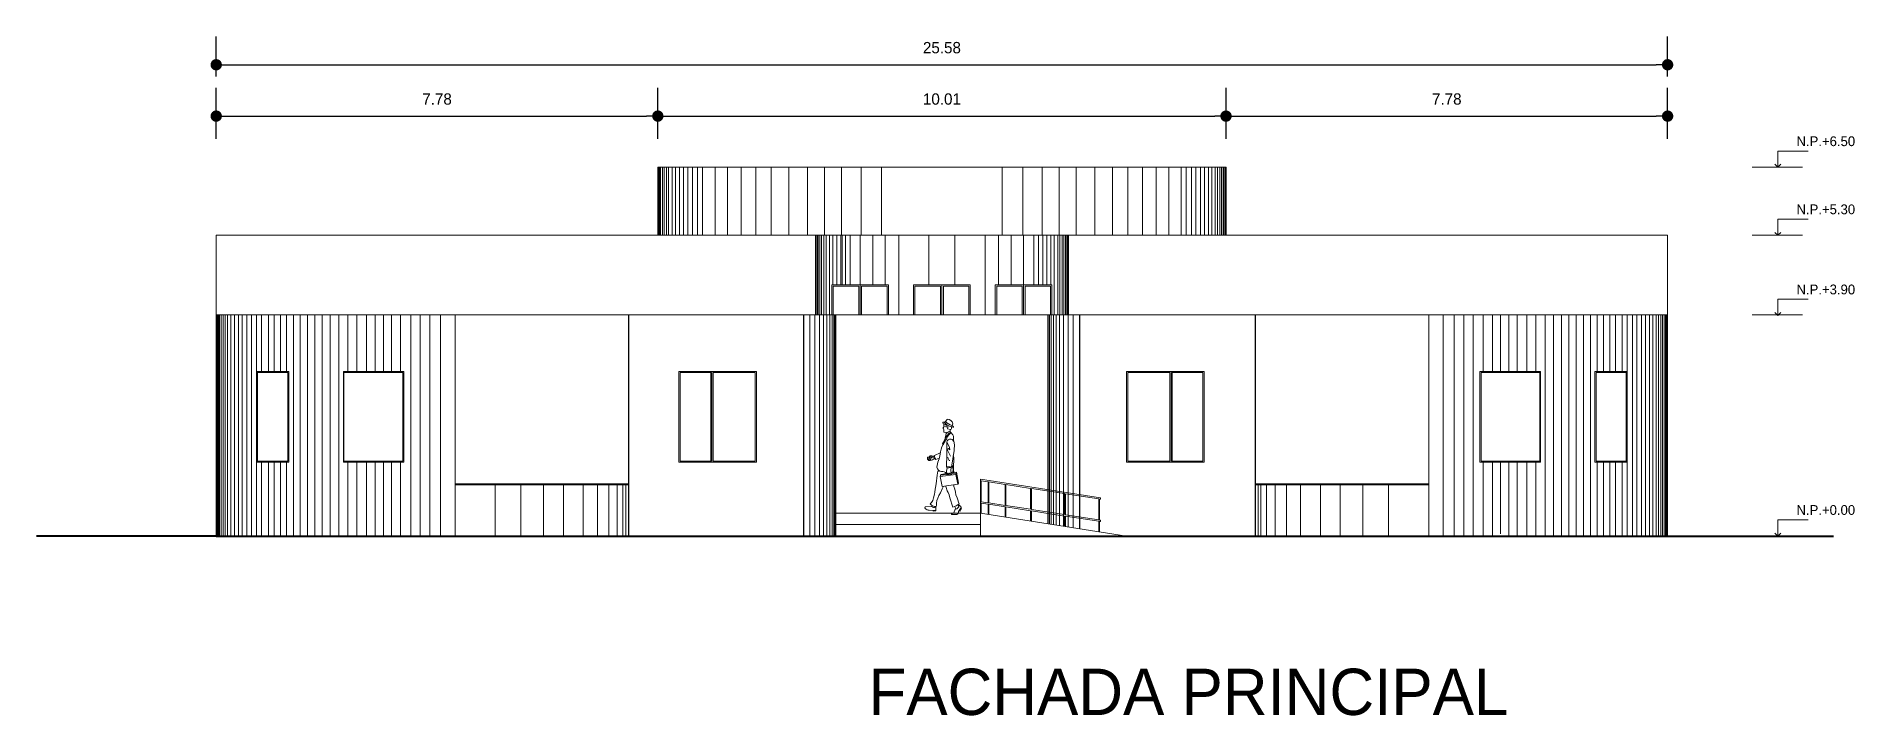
# Model space of a CAD drawing. Header units: millimetres. Extents: x 291 to 670, y 42 to 304.
# Drawn here: x 555.01 to 587.05, y 224.39 to 236.36 of the extents above; entities that cross this region are included whole.
import ezdxf

# ---------------------------------------------------------------- set-up
doc = ezdxf.new("R2010")
doc.units = ezdxf.units.MM
doc.linetypes.add('ACAD_ISO04W100', pattern=[30, 24, -3, 0, -3])
doc.layers.get('0').update_dxf_attribs({"lineweight": 5})
for name, color, linetype, lineweight in [('eje', 8, 'ACAD_ISO04W100', 13), ('escalones', 3, 'Continuous', 15), ('medio muro', 6, 'Continuous', 13), ('muebles', 2, 'Continuous', 13), ('muros', 1, 'Continuous', 25), ('trr', 11, 'Continuous', 40), ('vent', 4, 'ACAD_ISO04W100', 13), ('ventanas y canceleria', 4, 'Continuous', 13)]:
    doc.layers.add(name, color=color, linetype=linetype, lineweight=lineweight)
doc.dimstyles.new('cota1', dxfattribs={"dimtxt": 0.3, "dimasz": 0.3, "dimexe": 0.5, "dimexo": 0.2, "dimgap": 0.3, "dimtad": 2, "dimtih": 1, "dimtoh": 1, "dimdsep": 46, "dimtxsty": 'Standard', "dimblk": 'DOT', "dimcen": 0.5, "dimadec": 0, "dimazin": 0, "dimtfac": 1, "dimtmove": 0, "dimatfit": 3, "dimldrblk": 'DOT', "dimfxl": 1, "dimarcsym": 0})

msp = doc.modelspace()

# ---------------------------------------------------------------- texts
at = {"linetype": 'Continuous'}
for s, p in [('N.P.+6.50', (586.029, 234.427)), ('N.P.+5.30', (586.029, 233.227)), ('N.P.+3.90', (586.029, 231.815)), ('N.P.+0.00', (586.029, 227.929))]:
    msp.add_text(s, height=0.1728, dxfattribs=at).set_placement(p)
at = {"layer": 'eje'}
msp.add_text('FACHADA PRINCIPAL', height=0.816, dxfattribs=at).set_placement((569.674, 224.403))

# ---------------------------------------------------------------- blocks, each defined once
blk = doc.blocks.new('_Dot')
at = {"color": 0, "linetype": 'Continuous', "lineweight": -2}
blk.add_line((-0.5, 0), (-1, 0), dxfattribs=at)
at = {"color": 0, "linetype": 'Continuous', "const_width": 0.5}
blk.add_lwpolyline([(-0.25, 0, 1), (0.25, 0, 1)], format="xyb", close=True, dxfattribs=at)
blk = doc.blocks.new('*D40')
at = {"color": 0, "linetype": 'Continuous', "lineweight": -2}
for p, q in [((558.178, 234.556), (558.178, 235.456)), ((565.961, 234.556), (565.961, 235.456)), ((558.378, 234.956), (565.761, 234.956))]:
    blk.add_line(p, q, dxfattribs=at)
at = {"layer": 'Defpoints', "color": 0, "linetype": 'Continuous'}
for p in [(565.961, 234.956), (558.178, 234.356), (565.961, 234.356)]:
    blk.add_point(p, dxfattribs=at)
at = {"color": 0, "linetype": 'Continuous', "lineweight": -2, "xscale": 0.2, "yscale": 0.2, "zscale": 0.2, "rotation": 180}
blk.add_blockref('_Dot', (558.178, 234.956), dxfattribs=at)
at = {"color": 0, "linetype": 'Continuous', "lineweight": -2, "xscale": 0.2, "yscale": 0.2, "zscale": 0.2}
blk.add_blockref('_Dot', (565.961, 234.956), dxfattribs=at)
at = {"color": 0, "linetype": 'Continuous', "insert": (562.07, 235.256), "char_height": 0.2, "attachment_point": 5}
blk.add_mtext('7.78', dxfattribs=at)
blk = doc.blocks.new('*D41')
at = {"color": 0, "linetype": 'Continuous', "lineweight": -2}
for p, q in [((565.961, 234.556), (565.961, 235.456)), ((575.975, 234.556), (575.975, 235.456)), ((566.161, 234.956), (575.775, 234.956))]:
    blk.add_line(p, q, dxfattribs=at)
at = {"layer": 'Defpoints', "color": 0, "linetype": 'Continuous'}
for p in [(575.975, 234.956), (565.961, 234.356), (575.975, 234.356)]:
    blk.add_point(p, dxfattribs=at)
at = {"color": 0, "linetype": 'Continuous', "lineweight": -2, "xscale": 0.2, "yscale": 0.2, "zscale": 0.2, "rotation": 180}
blk.add_blockref('_Dot', (565.961, 234.956), dxfattribs=at)
at = {"color": 0, "linetype": 'Continuous', "lineweight": -2, "xscale": 0.2, "yscale": 0.2, "zscale": 0.2}
blk.add_blockref('_Dot', (575.975, 234.956), dxfattribs=at)
at = {"color": 0, "linetype": 'Continuous', "insert": (570.968, 235.256), "char_height": 0.2, "attachment_point": 5}
blk.add_mtext('10.01', dxfattribs=at)
blk = doc.blocks.new('*D42')
at = {"color": 0, "linetype": 'Continuous', "lineweight": -2}
for p, q in [((575.975, 234.556), (575.975, 235.456)), ((583.758, 234.556), (583.758, 235.456)), ((576.175, 234.956), (583.558, 234.956))]:
    blk.add_line(p, q, dxfattribs=at)
at = {"layer": 'Defpoints', "color": 0, "linetype": 'Continuous'}
for p in [(583.758, 234.956), (575.975, 234.356), (583.758, 234.356)]:
    blk.add_point(p, dxfattribs=at)
at = {"color": 0, "linetype": 'Continuous', "lineweight": -2, "xscale": 0.2, "yscale": 0.2, "zscale": 0.2, "rotation": 180}
blk.add_blockref('_Dot', (575.975, 234.956), dxfattribs=at)
at = {"color": 0, "linetype": 'Continuous', "lineweight": -2, "xscale": 0.2, "yscale": 0.2, "zscale": 0.2}
blk.add_blockref('_Dot', (583.758, 234.956), dxfattribs=at)
at = {"color": 0, "linetype": 'Continuous', "insert": (579.866, 235.256), "char_height": 0.2, "attachment_point": 5}
blk.add_mtext('7.78', dxfattribs=at)
blk = doc.blocks.new('*D43')
at = {"color": 0, "linetype": 'Continuous', "lineweight": -2}
for p, q in [((558.178, 235.656), (558.178, 236.361)), ((583.758, 235.656), (583.758, 236.361)), ((558.378, 235.861), (583.558, 235.861))]:
    blk.add_line(p, q, dxfattribs=at)
at = {"layer": 'Defpoints', "color": 0, "linetype": 'Continuous'}
for p in [(583.758, 235.861), (558.178, 235.456), (583.758, 235.456)]:
    blk.add_point(p, dxfattribs=at)
at = {"color": 0, "linetype": 'Continuous', "lineweight": -2, "xscale": 0.2, "yscale": 0.2, "zscale": 0.2, "rotation": 180}
blk.add_blockref('_Dot', (558.178, 235.861), dxfattribs=at)
at = {"color": 0, "linetype": 'Continuous', "lineweight": -2, "xscale": 0.2, "yscale": 0.2, "zscale": 0.2}
blk.add_blockref('_Dot', (583.758, 235.861), dxfattribs=at)
at = {"color": 0, "linetype": 'Continuous', "insert": (570.968, 236.161), "char_height": 0.2, "attachment_point": 5}
blk.add_mtext('25.58', dxfattribs=at)

# ---------------------------------------------------------------- dimensions: what is measured, and where the dimension line sits
at = {"linetype": 'Continuous'}
for base, p1, p2, picture, middle in [((583.758, 235.861), (558.178, 235.456), (583.758, 235.456), '*D43', (570.968, 236.161)), ((565.961, 234.956), (558.178, 234.356), (565.961, 234.356), '*D40', (562.07, 235.256)), ((575.975, 234.956), (565.961, 234.356), (575.975, 234.356), '*D41', (570.968, 235.256)), ((583.758, 234.956), (575.975, 234.356), (583.758, 234.356), '*D42', (579.866, 235.256))]:
    dim = msp.add_linear_dim(base=base, p1=p1, p2=p2, dimstyle='cota1', override={"dimtxt": 0.2, "dimasz": 0.2, "dimgap": 0.2}, dxfattribs=at)
    dim.commit()
    dim.dimension.update_dxf_attribs({"geometry": picture, "text_midpoint": middle})

# ---------------------------------------------------------------- linework, layer by layer
at = {"linetype": 'Continuous'}
for p, q in [((585.7, 234.341), (586.235, 234.341)), ((585.7, 234.056), (585.7, 234.341)), ((585.7, 234.056), (585.649, 234.107)), ((585.7, 234.056), (585.752, 234.107)), ((585.7, 233.141), (586.235, 233.141)), ((585.7, 232.856), (585.7, 233.141)), ((585.7, 232.856), (585.649, 232.907)), ((585.7, 232.856), (585.752, 232.907)), ((585.7, 231.728), (586.235, 231.728)), ((585.7, 231.443), (585.7, 231.728)), ((585.7, 231.443), (585.649, 231.495)), ((585.7, 231.443), (585.752, 231.495)), ((585.7, 227.557), (585.649, 227.609)), ((585.7, 227.842), (586.235, 227.842)), ((585.7, 227.557), (585.7, 227.842)), ((585.7, 227.557), (585.752, 227.609))]:
    msp.add_line(p, q, dxfattribs=at)
for p, q in [((565.971, 234.057), (565.971, 232.857)), ((565.991, 234.057), (565.991, 232.857)), ((566.011, 234.057), (566.011, 232.857)), ((566.041, 234.057), (566.041, 232.857)), ((566.071, 234.057), (566.071, 232.857)), ((566.111, 234.057), (566.111, 232.857)), ((566.151, 234.057), (566.151, 232.857)), ((566.211, 234.057), (566.211, 232.857)), ((566.271, 234.057), (566.271, 232.857)), ((566.341, 234.057), (566.341, 232.857)), ((566.411, 234.057), (566.411, 232.857)), ((566.491, 234.057), (566.491, 232.857)), ((566.571, 234.057), (566.571, 232.857)), ((566.661, 234.057), (566.661, 232.857)), ((566.751, 234.057), (566.751, 232.857)), ((566.971, 234.057), (566.971, 232.857)), ((567.191, 234.057), (567.191, 232.857)), ((567.431, 234.057), (567.431, 232.857)), ((567.691, 234.057), (567.691, 232.857)), ((567.961, 234.057), (567.961, 232.857)), ((568.271, 234.057), (568.271, 232.857)), ((568.601, 234.057), (568.601, 232.857)), ((568.899, 234.057), (568.899, 232.857)), ((569.199, 234.057), (569.199, 232.857)), ((569.544, 234.057), (569.544, 232.857)), ((569.906, 234.057), (569.906, 232.857)), ((572.03, 234.057), (572.03, 232.857)), ((572.392, 234.057), (572.392, 232.857)), ((572.737, 234.057), (572.737, 232.857)), ((573.037, 234.057), (573.037, 232.857)), ((573.335, 234.057), (573.335, 232.857)), ((573.665, 234.057), (573.665, 232.857)), ((573.975, 234.057), (573.975, 232.857)), ((574.245, 234.057), (574.245, 232.857)), ((574.505, 234.057), (574.505, 232.857)), ((574.745, 234.057), (574.745, 232.857)), ((574.965, 234.057), (574.965, 232.857)), ((575.185, 234.057), (575.185, 232.857)), ((575.275, 234.057), (575.275, 232.857)), ((575.365, 234.057), (575.365, 232.857)), ((575.445, 234.057), (575.445, 232.857)), ((575.525, 234.057), (575.525, 232.857)), ((575.595, 234.057), (575.595, 232.857)), ((575.665, 234.057), (575.665, 232.857)), ((575.725, 234.057), (575.725, 232.857)), ((575.785, 234.057), (575.785, 232.857)), ((575.825, 234.057), (575.825, 232.857)), ((575.865, 234.057), (575.865, 232.857)), ((575.895, 234.057), (575.895, 232.857)), ((575.925, 234.057), (575.925, 232.857)), ((575.945, 234.057), (575.945, 232.857)), ((575.965, 234.057), (575.965, 232.857)), ((585.246, 234.057), (586.133, 234.057)), ((568.748, 232.857), (568.748, 231.457)), ((568.768, 232.857), (568.768, 231.457)), ((568.788, 232.857), (568.788, 231.457)), ((568.818, 232.857), (568.818, 231.457)), ((568.848, 232.857), (568.848, 231.457)), ((568.888, 232.857), (568.888, 231.457)), ((568.928, 232.857), (568.928, 231.457)), ((568.988, 232.857), (568.988, 231.457)), ((569.048, 232.857), (569.048, 231.982)), ((569.118, 232.857), (569.118, 231.982)), ((569.188, 232.857), (569.188, 231.982)), ((569.208, 232.857), (569.208, 231.982)), ((569.268, 232.857), (569.268, 231.982)), ((569.348, 232.857), (569.348, 231.982)), ((569.528, 232.857), (569.528, 231.982)), ((569.748, 232.857), (569.748, 231.982)), ((569.968, 232.857), (569.968, 231.982)), ((570.208, 232.857), (570.208, 231.457)), ((570.738, 232.857), (570.738, 231.982)), ((571.198, 232.857), (571.198, 231.982)), ((571.728, 232.857), (571.728, 231.457)), ((571.968, 232.857), (571.968, 231.982)), ((572.188, 232.857), (572.188, 231.982)), ((572.408, 232.857), (572.408, 231.982)), ((572.588, 232.857), (572.588, 231.982)), ((572.668, 232.857), (572.668, 231.982)), ((572.748, 232.857), (572.748, 231.982)), ((572.818, 232.857), (572.818, 231.982)), ((572.888, 232.857), (572.888, 231.982)), ((572.948, 232.857), (572.948, 231.457)), ((573.008, 232.857), (573.008, 231.457)), ((573.048, 232.857), (573.048, 231.457)), ((573.088, 232.857), (573.088, 231.457)), ((573.118, 232.857), (573.118, 231.457)), ((573.148, 232.857), (573.148, 231.457)), ((573.168, 232.857), (573.168, 231.457)), ((573.188, 232.857), (573.188, 231.457)), ((585.246, 232.857), (586.133, 232.857)), ((558.188, 231.457), (558.188, 227.557)), ((558.198, 231.457), (558.198, 227.557)), ((558.218, 231.457), (558.218, 227.557)), ((558.238, 231.457), (558.238, 227.557)), ((558.268, 231.457), (558.268, 227.557)), ((558.298, 231.457), (558.298, 227.557)), ((558.338, 231.457), (558.338, 227.557)), ((558.378, 231.457), (558.378, 227.557)), ((558.438, 231.457), (558.438, 227.557)), ((558.498, 231.457), (558.498, 227.557)), ((558.568, 231.457), (558.568, 227.557)), ((558.638, 231.457), (558.638, 227.557)), ((558.718, 231.457), (558.718, 227.557)), ((558.798, 231.457), (558.798, 227.557)), ((558.888, 231.457), (558.888, 227.557)), ((558.978, 231.457), (558.978, 230.457)), ((559.098, 231.457), (559.098, 230.457)), ((559.198, 231.457), (559.198, 230.457)), ((559.308, 231.457), (559.308, 230.457)), ((559.418, 231.457), (559.418, 230.457)), ((559.538, 231.457), (559.538, 227.557)), ((559.658, 231.457), (559.658, 227.557)), ((559.788, 231.457), (559.788, 227.557)), ((559.918, 231.457), (559.918, 227.557)), ((560.048, 231.457), (560.048, 227.557)), ((560.188, 231.457), (560.188, 227.557)), ((560.338, 231.457), (560.338, 227.557)), ((560.498, 231.457), (560.498, 230.457)), ((560.658, 231.457), (560.658, 230.457)), ((560.828, 231.457), (560.828, 230.457)), ((560.978, 231.457), (560.978, 230.457)), ((561.126, 231.457), (561.126, 230.457)), ((561.266, 231.457), (561.266, 230.457)), ((561.426, 231.457), (561.426, 230.457)), ((561.606, 231.457), (561.606, 227.557)), ((561.771, 231.457), (561.771, 227.557)), ((561.941, 231.457), (561.941, 227.557)), ((562.133, 231.457), (562.133, 227.557)), ((568.641, 231.457), (568.641, 227.557)), ((568.731, 231.457), (568.731, 227.557)), ((568.811, 231.457), (568.811, 227.557)), ((568.881, 231.457), (568.881, 227.557)), ((568.941, 231.457), (568.941, 227.557)), ((568.991, 231.457), (568.991, 227.557)), ((569.031, 231.457), (569.031, 227.557)), ((569.061, 231.457), (569.061, 227.557)), ((569.081, 231.457), (569.081, 227.557)), ((572.842, 231.457), (572.842, 227.772)), ((572.862, 231.457), (572.862, 227.769)), ((572.892, 231.457), (572.892, 227.764)), ((572.932, 231.457), (572.932, 227.758)), ((572.982, 231.457), (572.982, 227.75)), ((573.042, 231.457), (573.042, 227.741)), ((573.112, 231.457), (573.112, 227.73)), ((573.192, 231.457), (573.192, 227.718)), ((573.282, 231.457), (573.282, 227.704)), ((579.803, 231.457), (579.803, 227.557)), ((579.995, 231.457), (579.995, 227.557)), ((580.165, 231.457), (580.165, 227.557)), ((580.33, 231.457), (580.33, 227.557)), ((580.51, 231.457), (580.51, 230.457)), ((580.67, 231.457), (580.67, 230.457)), ((580.81, 231.457), (580.81, 230.457)), ((580.958, 231.457), (580.958, 230.457)), ((581.108, 231.457), (581.108, 230.457)), ((581.278, 231.457), (581.278, 230.457)), ((581.438, 231.457), (581.438, 230.457)), ((581.598, 231.457), (581.598, 227.557)), ((581.748, 231.457), (581.748, 227.557)), ((581.888, 231.457), (581.888, 227.557)), ((582.018, 231.457), (582.018, 227.557)), ((582.148, 231.457), (582.148, 227.557)), ((582.278, 231.457), (582.278, 227.557)), ((582.398, 231.457), (582.398, 227.557)), ((582.518, 231.457), (582.518, 230.457)), ((582.628, 231.457), (582.628, 230.457)), ((582.738, 231.457), (582.738, 230.457)), ((582.838, 231.457), (582.838, 230.457)), ((582.958, 231.457), (582.958, 230.457)), ((583.048, 231.457), (583.048, 227.557)), ((583.138, 231.457), (583.138, 227.557)), ((583.218, 231.457), (583.218, 227.557)), ((583.298, 231.457), (583.298, 227.557)), ((583.368, 231.457), (583.368, 227.557)), ((583.438, 231.457), (583.438, 227.557)), ((583.498, 231.457), (583.498, 227.557)), ((583.558, 231.457), (583.558, 227.557)), ((583.598, 231.457), (583.598, 227.557)), ((583.638, 231.457), (583.638, 227.557)), ((583.668, 231.457), (583.668, 227.557)), ((583.698, 231.457), (583.698, 227.557)), ((583.718, 231.457), (583.718, 227.557)), ((583.738, 231.457), (583.738, 227.557)), ((583.748, 231.457), (583.748, 227.557)), ((585.246, 231.457), (586.133, 231.457)), ((558.978, 228.857), (558.978, 227.557)), ((559.099, 228.877), (559.099, 227.557)), ((559.198, 228.857), (559.198, 227.557)), ((559.308, 228.857), (559.308, 227.557)), ((559.418, 228.857), (559.418, 227.557)), ((560.498, 228.857), (560.498, 227.557)), ((560.658, 228.857), (560.658, 227.557)), ((560.828, 228.857), (560.828, 227.557)), ((560.978, 228.857), (560.978, 227.557)), ((561.126, 228.857), (561.126, 227.557)), ((561.266, 228.857), (561.266, 227.557)), ((561.426, 228.857), (561.426, 227.557)), ((580.51, 228.857), (580.51, 227.557)), ((580.67, 228.857), (580.67, 227.557)), ((580.81, 228.857), (580.81, 227.598)), ((580.958, 228.857), (580.958, 227.557)), ((581.108, 228.857), (581.108, 227.557)), ((581.278, 228.857), (581.278, 227.557)), ((581.438, 228.857), (581.438, 227.557)), ((582.518, 228.857), (582.518, 227.557)), ((582.628, 228.857), (582.628, 227.557)), ((582.738, 228.857), (582.738, 227.557)), ((582.837, 228.877), (582.837, 227.557)), ((582.958, 228.857), (582.958, 227.557)), ((563.097, 228.457), (563.097, 227.557)), ((563.547, 228.457), (563.547, 227.557)), ((563.947, 228.457), (563.947, 227.557)), ((564.297, 228.457), (564.297, 227.557)), ((564.647, 228.457), (564.647, 227.557)), ((564.897, 228.457), (564.897, 227.557)), ((565.097, 228.457), (565.097, 227.557)), ((565.247, 228.457), (565.247, 227.557)), ((565.347, 228.457), (565.347, 227.557)), ((565.397, 228.457), (565.397, 227.557)), ((576.539, 228.457), (576.539, 227.557)), ((576.589, 228.457), (576.589, 227.557)), ((576.689, 228.457), (576.689, 227.557)), ((576.839, 228.457), (576.839, 227.557)), ((577.039, 228.457), (577.039, 227.557)), ((577.289, 228.457), (577.289, 227.557)), ((577.639, 228.457), (577.639, 227.557)), ((577.989, 228.457), (577.989, 227.557)), ((578.389, 228.457), (578.389, 227.557)), ((578.839, 228.457), (578.839, 227.557))]:
    msp.add_line(p, q)
at = {"layer": 'escalones'}
for p, q in [((565.961, 234.057), (575.975, 234.057)), ((565.961, 234.057), (565.961, 232.857)), ((575.975, 234.057), (575.975, 232.857)), ((558.178, 231.457), (583.758, 231.457)), ((569.091, 227.957), (571.646, 227.957)), ((571.646, 227.957), (574.224, 227.557)), ((571.646, 227.957), (571.646, 227.557)), ((569.091, 227.757), (571.646, 227.757))]:
    msp.add_line(p, q, dxfattribs=at)
at = {"layer": 'medio muro'}
for p, q in [((568.738, 232.857), (568.738, 231.457)), ((573.198, 232.857), (573.198, 231.457)), ((569.028, 231.982), (570.028, 231.982)), ((569.028, 231.982), (569.028, 231.457)), ((569.028, 231.982), (569.028, 231.457)), ((569.053, 231.957), (569.503, 231.957)), ((569.053, 231.957), (569.053, 231.457)), ((569.503, 231.957), (569.503, 231.457)), ((569.528, 231.982), (569.528, 231.457)), ((569.553, 231.957), (570.003, 231.957)), ((569.553, 231.957), (569.553, 231.457)), ((570.003, 231.957), (570.003, 231.457)), ((570.028, 231.982), (570.028, 231.457)), ((570.028, 231.982), (570.028, 231.457)), ((570.468, 231.982), (571.468, 231.982)), ((570.468, 231.982), (570.468, 231.457)), ((570.468, 231.982), (570.468, 231.457)), ((570.493, 231.957), (570.943, 231.957)), ((570.493, 231.957), (570.493, 231.457)), ((570.943, 231.957), (570.943, 231.457)), ((570.968, 231.982), (570.968, 231.457)), ((570.993, 231.957), (571.443, 231.957)), ((570.993, 231.957), (570.993, 231.457)), ((571.443, 231.957), (571.443, 231.457)), ((571.468, 231.982), (571.468, 231.457)), ((571.468, 231.982), (571.468, 231.457)), ((571.908, 231.982), (572.908, 231.982)), ((571.908, 231.982), (571.908, 231.457)), ((571.908, 231.982), (571.908, 231.457)), ((571.933, 231.957), (572.383, 231.957)), ((571.933, 231.957), (571.933, 231.457)), ((572.383, 231.957), (572.383, 231.457)), ((572.408, 231.982), (572.408, 231.457)), ((572.433, 231.957), (572.883, 231.957)), ((572.433, 231.957), (572.433, 231.457)), ((572.883, 231.957), (572.883, 231.457)), ((572.908, 231.982), (572.908, 231.457)), ((572.908, 231.982), (572.908, 231.457)), ((562.387, 231.457), (562.387, 227.557)), ((579.549, 231.457), (579.549, 227.557))]:
    msp.add_line(p, q, dxfattribs=at)
at = {"layer": 'muebles'}
for p, q in [((570.99, 229.465), (571.006, 229.485)), ((571.003, 229.495), (571, 229.511)), ((571.064, 229.614), (571.014, 229.559)), ((571.037, 229.482), (571.044, 229.515)), ((571.067, 229.481), (571.037, 229.482)), ((571.067, 229.447), (571.071, 229.468)), ((571.16, 229.535), (571.14, 229.478)), ((571.166, 229.49), (571.148, 229.499)), ((571.017, 229.253), (570.981, 229.18)), ((570.981, 229.18), (570.987, 229.167)), ((571.039, 229.381), (571, 229.389)), ((571.044, 229.362), (571.017, 229.253)), ((571.113, 229.412), (571.044, 229.362)), ((571.044, 229.362), (571.045, 229.374)), ((571.053, 229.187), (571.057, 228.992)), ((571.062, 229.203), (571.103, 229.115)), ((571.064, 229.323), (571.064, 229.309)), ((571.073, 229.319), (571.064, 229.323)), ((571.119, 229.432), (571.067, 229.447)), ((571.113, 229.412), (571.119, 229.432)), ((571.123, 229.389), (571.113, 229.412)), ((571.13, 229.376), (571.123, 229.389)), ((571.13, 229.376), (571.16, 229.339)), ((571.16, 229.339), (571.17, 229.319)), ((571.17, 229.319), (571.17, 229.286)), ((571.17, 229.286), (571.173, 229.256)), ((571.173, 229.256), (571.18, 229.22)), ((571.183, 229.064), (571.187, 229.175)), ((570.713, 228.925), (570.755, 228.932)), ((570.718, 228.903), (570.762, 228.916)), ((570.727, 228.947), (570.742, 228.955)), ((570.727, 228.947), (570.755, 228.945)), ((570.742, 228.955), (570.764, 228.945)), ((570.745, 228.888), (570.765, 228.904)), ((570.758, 228.896), (570.765, 228.899)), ((570.764, 228.889), (570.77, 228.895)), ((570.824, 228.962), (570.789, 228.967)), ((570.826, 228.966), (570.836, 228.967)), ((570.939, 229.023), (570.836, 228.977)), ((570.839, 228.914), (570.854, 228.913)), ((570.859, 228.904), (570.922, 228.927)), ((571.057, 228.992), (571.047, 228.776)), ((571.085, 229.1), (571.06, 229.082)), ((571.06, 229.082), (571.12, 228.966)), ((571.07, 228.945), (571.08, 228.922)), ((571.08, 228.922), (571.087, 228.898)), ((571.109, 229.073), (571.085, 229.1)), ((571.087, 228.898), (571.097, 228.885)), ((571.097, 228.885), (571.11, 228.885)), ((571.103, 229.115), (571.109, 229.073)), ((571.137, 228.772), (571.183, 229.064)), ((571.173, 228.822), (571.171, 228.731)), ((570.858, 228.444), (570.871, 228.521)), ((570.871, 228.521), (570.881, 228.58)), ((570.881, 228.58), (570.884, 228.623)), ((570.884, 228.623), (570.888, 228.673)), ((570.888, 228.673), (570.894, 228.696)), ((570.894, 228.696), (570.911, 228.71)), ((570.948, 228.643), (570.937, 228.607)), ((570.937, 228.607), (571.213, 228.643)), ((570.937, 228.607), (570.974, 228.431)), ((571.039, 228.639), (570.943, 228.627)), ((571.049, 228.657), (570.948, 228.643)), ((571.052, 228.776), (571.057, 228.753)), ((571.057, 228.753), (571.054, 228.772)), ((571.123, 228.763), (571.057, 228.753)), ((571.06, 228.666), (571.064, 228.647)), ((571.07, 228.67), (571.08, 228.647)), ((571.09, 228.666), (571.1, 228.653)), ((571.11, 228.673), (571.12, 228.653)), ((571.137, 228.772), (571.123, 228.763)), ((571.133, 228.769), (571.127, 228.707)), ((571.223, 228.68), (571.144, 228.669)), ((571.217, 228.66), (571.15, 228.652)), ((571.169, 228.74), (571.159, 228.674)), ((571.171, 228.731), (571.178, 228.674)), ((571.213, 228.643), (571.223, 228.68)), ((571.213, 228.643), (571.25, 228.468)), ((571.217, 228.66), (571.256, 228.479)), ((571.263, 228.491), (571.223, 228.68)), ((571.25, 228.468), (571.263, 228.491)), ((565.447, 228.477), (562.387, 228.477)), ((565.447, 228.457), (562.387, 228.457)), ((570.785, 228.146), (570.808, 228.183)), ((570.808, 228.183), (570.821, 228.232)), ((570.821, 228.232), (570.835, 228.295)), ((570.835, 228.295), (570.845, 228.332)), ((570.845, 228.332), (570.848, 228.385)), ((570.848, 228.385), (570.858, 228.444)), ((570.878, 228.183), (570.874, 228.136)), ((570.894, 228.222), (570.878, 228.183)), ((570.914, 228.269), (570.894, 228.222)), ((570.941, 228.319), (570.914, 228.269)), ((570.974, 228.391), (570.941, 228.319)), ((570.974, 228.431), (571.25, 228.468)), ((570.974, 228.391), (570.996, 228.434)), ((571.04, 228.411), (571.031, 228.439)), ((571.06, 228.355), (571.04, 228.411)), ((571.077, 228.325), (571.06, 228.355)), ((571.093, 228.282), (571.077, 228.325)), ((571.11, 228.229), (571.093, 228.282)), ((571.16, 228.067), (571.11, 228.229)), ((571.18, 228.431), (571.175, 228.458)), ((571.18, 228.431), (571.193, 228.381)), ((571.193, 228.381), (571.206, 228.332)), ((571.206, 228.332), (571.216, 228.285)), ((571.216, 228.285), (571.236, 228.232)), ((571.236, 228.232), (571.249, 228.196)), ((571.249, 228.196), (571.259, 228.156)), ((576.489, 228.477), (579.549, 228.477)), ((576.489, 228.457), (579.549, 228.457)), ((570.672, 228.073), (570.792, 228.077)), ((570.741, 228.011), (570.805, 228.007)), ((570.762, 228.123), (570.785, 228.146)), ((570.792, 228.077), (570.798, 228.093)), ((570.805, 228.007), (570.855, 228.01)), ((570.812, 227.995), (570.805, 228.007)), ((570.835, 227.998), (570.812, 227.995)), ((570.859, 227.998), (570.835, 227.998)), ((570.855, 228.077), (570.855, 228.063)), ((570.861, 228.06), (570.855, 228.063)), ((570.861, 228.06), (570.859, 227.998)), ((570.871, 228.1), (570.868, 228.077)), ((570.874, 228.136), (570.871, 228.1)), ((571.14, 227.947), (571.18, 227.967)), ((571.18, 227.937), (571.143, 227.934)), ((571.18, 227.937), (571.143, 227.934)), ((571.18, 227.967), (571.203, 228.027)), ((571.197, 227.935), (571.18, 227.937)), ((571.216, 228.03), (571.194, 228.076)), ((571.233, 227.937), (571.196, 227.935)), ((571.259, 228.09), (571.253, 228.107)), ((571.259, 228.156), (571.272, 228.123)), ((571.266, 228.077), (571.259, 228.09)), ((571.305, 228.062), (571.263, 227.991)), ((571.289, 227.994), (571.269, 228.002)), ((571.27, 228.1), (571.3, 228.078)), ((571.312, 228.044), (571.289, 227.994)), ((571.305, 228.055), (571.306, 228.053)), ((571.306, 228.053), (571.312, 228.044))]:
    msp.add_line(p, q, dxfattribs=at)
for centre, radius, start, end in [((570.998, 229.55), 0.0145, 68.112, 188.7023), ((571.304, 230.051), 0.596, 237.5586, 256.1316), ((571.001, 229.456), 0.0143, 140.0459, 185.2637), ((570.964, 229.423), 0.0384, 35.9759, 53.9932), ((570.964, 229.423), 0.0393, 36.1872, 53.782), ((571.037, 229.516), 0.038, 150.5765, 187.4279), ((571, 229.489), 0.00719, 322.6883, 63.9226), ((570.934, 229.415), 0.164, 60.1731, 64.6914), ((571.176, 229.67), 0.196, 214.6146, 242.8189), ((571.201, 229.721), 0.221, 220.05, 256.5618), ((571.065, 229.473), 0.00846, 318.9673, 104.524), ((571.064, 229.517), 0.097, 10.3578, 90.4769), ((571.083, 229.473), 0.055, 311.5656, 4.8529), ((571.161, 229.481), 0.00932, 267.9067, 62.1991), ((571.387, 228.954), 0.453, 151.9292, 174.516), ((520.318, 261.122), 59.904, 327.76214, 327.85447), ((570.91, 229.41), 0.0931, 346.8447, 22.6897), ((571.266, 229.168), 0.263, 122.8408, 161.1605), ((571.041, 229.377), 0.00486, 326.3944, 112.1542), ((570.701, 229.422), 0.38, 332.7999, 342.7169), ((571.119, 229.197), 0.0668, 91.0502, 188.7861), ((571.245, 229.203), 0.207, 123.8881, 146.0548), ((571.11, 229.188), 0.0762, 353.987, 84.2673), ((570.725, 228.933), 0.0141, 80.0847, 214.429), ((570.725, 228.913), 0.0127, 124.729, 236.6855), ((570.743, 228.903), 0.0153, 170.4037, 277.1902), ((570.775, 228.925), 0.0448, 72.2051, 137.0546), ((570.748, 228.938), 0.0103, 319.4315, 40.5685), ((570.75, 228.92), 0.0126, 339.136, 64.3206), ((570.762, 228.893), 0.00447, 146.4942, 293.0689), ((570.758, 228.908), 0.00892, 327.3787, 58.487), ((570.766, 228.957), 0.0123, 263.1381, 15.7103), ((570.767, 228.897), 0.00334, 327.447, 142.523), ((570.746, 229.042), 0.151, 277.4657, 305.2965), ((570.778, 228.952), 0.0225, 264.9329, 27.7321), ((570.864, 228.948), 0.0427, 154.605, 233.7722), ((570.98, 228.982), 0.145, 182.3346, 212.9987), ((571.409, 228.705), 0.534, 159.9458, 173.2886), ((570.579, 229.033), 0.359, 336.2412, 354.326), ((570.78, 228.89), 0.398, 350.2957, 12.4661), ((570.962, 228.78), 0.0846, 188.6757, 269.7545), ((570.964, 228.579), 0.117, 43.2724, 90.7952), ((571.052, 227.706), 1.07, 85.4527, 90.2817), ((571.31, 228.681), 0.262, 164.2406, 186.9683), ((571.059, 228.648), 0.00959, 168.0285, 289.0626), ((571.074, 228.652), 0.0116, 210.0248, 298.918), ((571.089, 228.652), 0.0104, 212.6199, 334.4038), ((571.109, 228.654), 0.00915, 185.6784, 322.9705), ((571.13, 228.66), 0.0127, 214.1836, 325.5138), ((571.165, 228.701), 0.0383, 171.3417, 244.4216), ((571.211, 228.779), 0.0563, 160.7263, 222.7952), ((570.694, 228.058), 0.0267, 144.9418, 229.7736), ((570.764, 228.158), 0.149, 234.2593, 261.0897), ((570.86, 228.203), 0.127, 219.1839, 273.5992), ((570.831, 228.107), 0.0493, 217.3238, 298.9219), ((571.143, 227.941), 0.00713, 120.6559, 267.4435), ((571.115, 228.297), 0.234, 280.9505, 312.1339), ((571.194, 228.102), 0.0757, 276.3934, 358.3656), ((571.203, 227.989), 0.0595, 300.9373, 1.4752), ((571.302, 228.071), 0.0433, 138.0835, 161.1028), ((571.269, 228.059), 0.0366, 355.1416, 32.2961)]:
    msp.add_arc(centre, radius, start, end, dxfattribs=at)
at = {"layer": 'muros'}
for p, q in [((565.447, 231.457), (565.447, 227.557)), ((568.531, 231.457), (568.531, 227.557)), ((569.091, 231.457), (569.091, 227.557)), ((572.832, 231.457), (572.832, 227.773)), ((573.392, 231.457), (573.392, 227.687)), ((576.489, 231.457), (576.489, 227.557))]:
    msp.add_line(p, q, dxfattribs=at)
at = {"layer": 'trr'}
for q in [(555.008, 227.557), (586.683, 227.557)]:
    msp.add_line((558.178, 227.557), q, dxfattribs=at)
at = {"layer": 'vent'}
for p, q in [((568.738, 232.857), (568.738, 231.457)), ((573.198, 232.857), (573.198, 231.457))]:
    msp.add_line(p, q, dxfattribs=at)
at = {"layer": 'ventanas y canceleria'}
for p, q in [((558.178, 232.857), (583.758, 232.857)), ((558.178, 232.857), (558.178, 227.557)), ((583.758, 232.857), (583.758, 227.557)), ((558.896, 230.457), (558.896, 228.857)), ((559.459, 230.457), (558.896, 230.457)), ((558.906, 230.437), (558.906, 228.877)), ((559.439, 230.437), (558.906, 230.437)), ((559.439, 230.437), (559.439, 228.877)), ((559.459, 230.457), (559.459, 228.857)), ((560.419, 230.457), (560.419, 228.857)), ((561.486, 230.457), (560.419, 230.457)), ((560.429, 230.437), (560.429, 228.877)), ((561.466, 230.437), (560.429, 230.437)), ((561.466, 230.437), (561.466, 228.877)), ((561.486, 230.457), (561.486, 228.857)), ((566.333, 230.457), (566.333, 228.857)), ((567.698, 230.457), (566.333, 230.457)), ((566.353, 230.437), (566.353, 228.877)), ((566.895, 230.437), (566.353, 230.437)), ((566.895, 230.437), (566.895, 228.877)), ((566.915, 230.457), (566.915, 228.857)), ((566.935, 230.437), (566.935, 228.877)), ((567.678, 230.437), (566.935, 230.437)), ((567.678, 230.437), (567.678, 228.877)), ((567.698, 230.457), (567.698, 228.857)), ((574.224, 230.457), (574.224, 228.857)), ((574.224, 230.457), (575.589, 230.457)), ((574.244, 230.437), (574.244, 228.877)), ((574.244, 230.437), (574.987, 230.437)), ((574.987, 230.437), (574.987, 228.877)), ((575.007, 230.457), (575.007, 228.857)), ((575.027, 230.437), (575.027, 228.877)), ((575.027, 230.437), (575.569, 230.437)), ((575.569, 230.437), (575.569, 228.877)), ((575.589, 230.457), (575.589, 228.857)), ((580.45, 230.457), (580.45, 228.857)), ((580.45, 230.457), (581.517, 230.457)), ((580.47, 230.437), (580.47, 228.877)), ((580.47, 230.437), (581.507, 230.437)), ((581.507, 230.437), (581.507, 228.877)), ((581.517, 230.457), (581.517, 228.857)), ((582.477, 230.457), (582.477, 228.857)), ((582.477, 230.457), (583.04, 230.457)), ((582.497, 230.437), (582.497, 228.877)), ((582.497, 230.437), (583.03, 230.437)), ((583.03, 230.437), (583.03, 228.877)), ((583.04, 230.457), (583.04, 228.857)), ((559.459, 228.857), (558.896, 228.857)), ((559.439, 228.877), (558.906, 228.877)), ((561.486, 228.857), (560.419, 228.857)), ((561.466, 228.877), (560.429, 228.877)), ((567.698, 228.857), (566.333, 228.857)), ((566.895, 228.877), (566.353, 228.877)), ((567.678, 228.877), (566.935, 228.877)), ((574.224, 228.857), (575.589, 228.857)), ((574.244, 228.877), (574.987, 228.877)), ((575.027, 228.877), (575.569, 228.877)), ((580.45, 228.857), (581.517, 228.857)), ((580.47, 228.877), (581.507, 228.877)), ((582.477, 228.857), (583.04, 228.857)), ((582.497, 228.877), (583.03, 228.877)), ((571.646, 228.56), (573.765, 228.231)), ((571.646, 228.56), (571.646, 227.957)), ((571.661, 228.532), (571.781, 228.513)), ((571.661, 228.532), (571.661, 228.162)), ((571.781, 228.513), (571.781, 228.144)), ((571.796, 228.511), (571.796, 228.141)), ((571.796, 228.511), (572.081, 228.467)), ((572.081, 228.467), (572.081, 228.097)), ((572.096, 228.464), (572.096, 228.095)), ((572.096, 228.464), (572.531, 228.397)), ((572.531, 228.397), (572.531, 228.027)), ((572.546, 228.395), (572.546, 228.025)), ((572.546, 228.395), (573.131, 228.304)), ((573.131, 228.304), (573.131, 227.934)), ((573.146, 228.301), (573.731, 228.211)), ((573.146, 228.301), (573.146, 227.932)), ((573.731, 228.211), (573.731, 227.841)), ((573.746, 228.208), (573.746, 227.839)), ((573.746, 228.208), (573.765, 228.205)), ((573.765, 228.231), (573.765, 228.205)), ((571.661, 228.162), (571.781, 228.144)), ((571.661, 228.137), (571.781, 228.119)), ((571.661, 228.137), (571.661, 227.955)), ((571.781, 228.119), (571.781, 227.936)), ((571.796, 228.141), (572.081, 228.097)), ((571.796, 228.116), (571.796, 227.934)), ((571.796, 228.116), (572.081, 228.072)), ((572.081, 228.072), (572.081, 227.89)), ((572.096, 228.095), (572.531, 228.027)), ((572.096, 228.07), (572.096, 227.888)), ((572.096, 228.07), (572.531, 228.002)), ((572.531, 228.002), (572.531, 227.82)), ((572.546, 228.025), (573.131, 227.934)), ((572.546, 228), (573.131, 227.909)), ((572.546, 228), (572.546, 227.818)), ((573.131, 227.909), (573.131, 227.727)), ((573.146, 227.932), (573.731, 227.841)), ((573.146, 227.907), (573.731, 227.816)), ((573.146, 227.907), (573.146, 227.725)), ((573.731, 227.816), (573.731, 227.634)), ((573.746, 227.839), (573.765, 227.836)), ((573.746, 227.814), (573.746, 227.632)), ((573.746, 227.814), (573.765, 227.811)), ((573.765, 227.836), (573.765, 227.811))]:
    msp.add_line(p, q, dxfattribs=at)

msp.set_redraw_order([(e.dxf.handle, doc.entitydb.next_handle()) for e in msp.query("TEXT MTEXT ATTDEF DIMENSION ARC_DIMENSION")])  # texts and dimensions are drawn at this point

doc.saveas('drawing.dxf')
